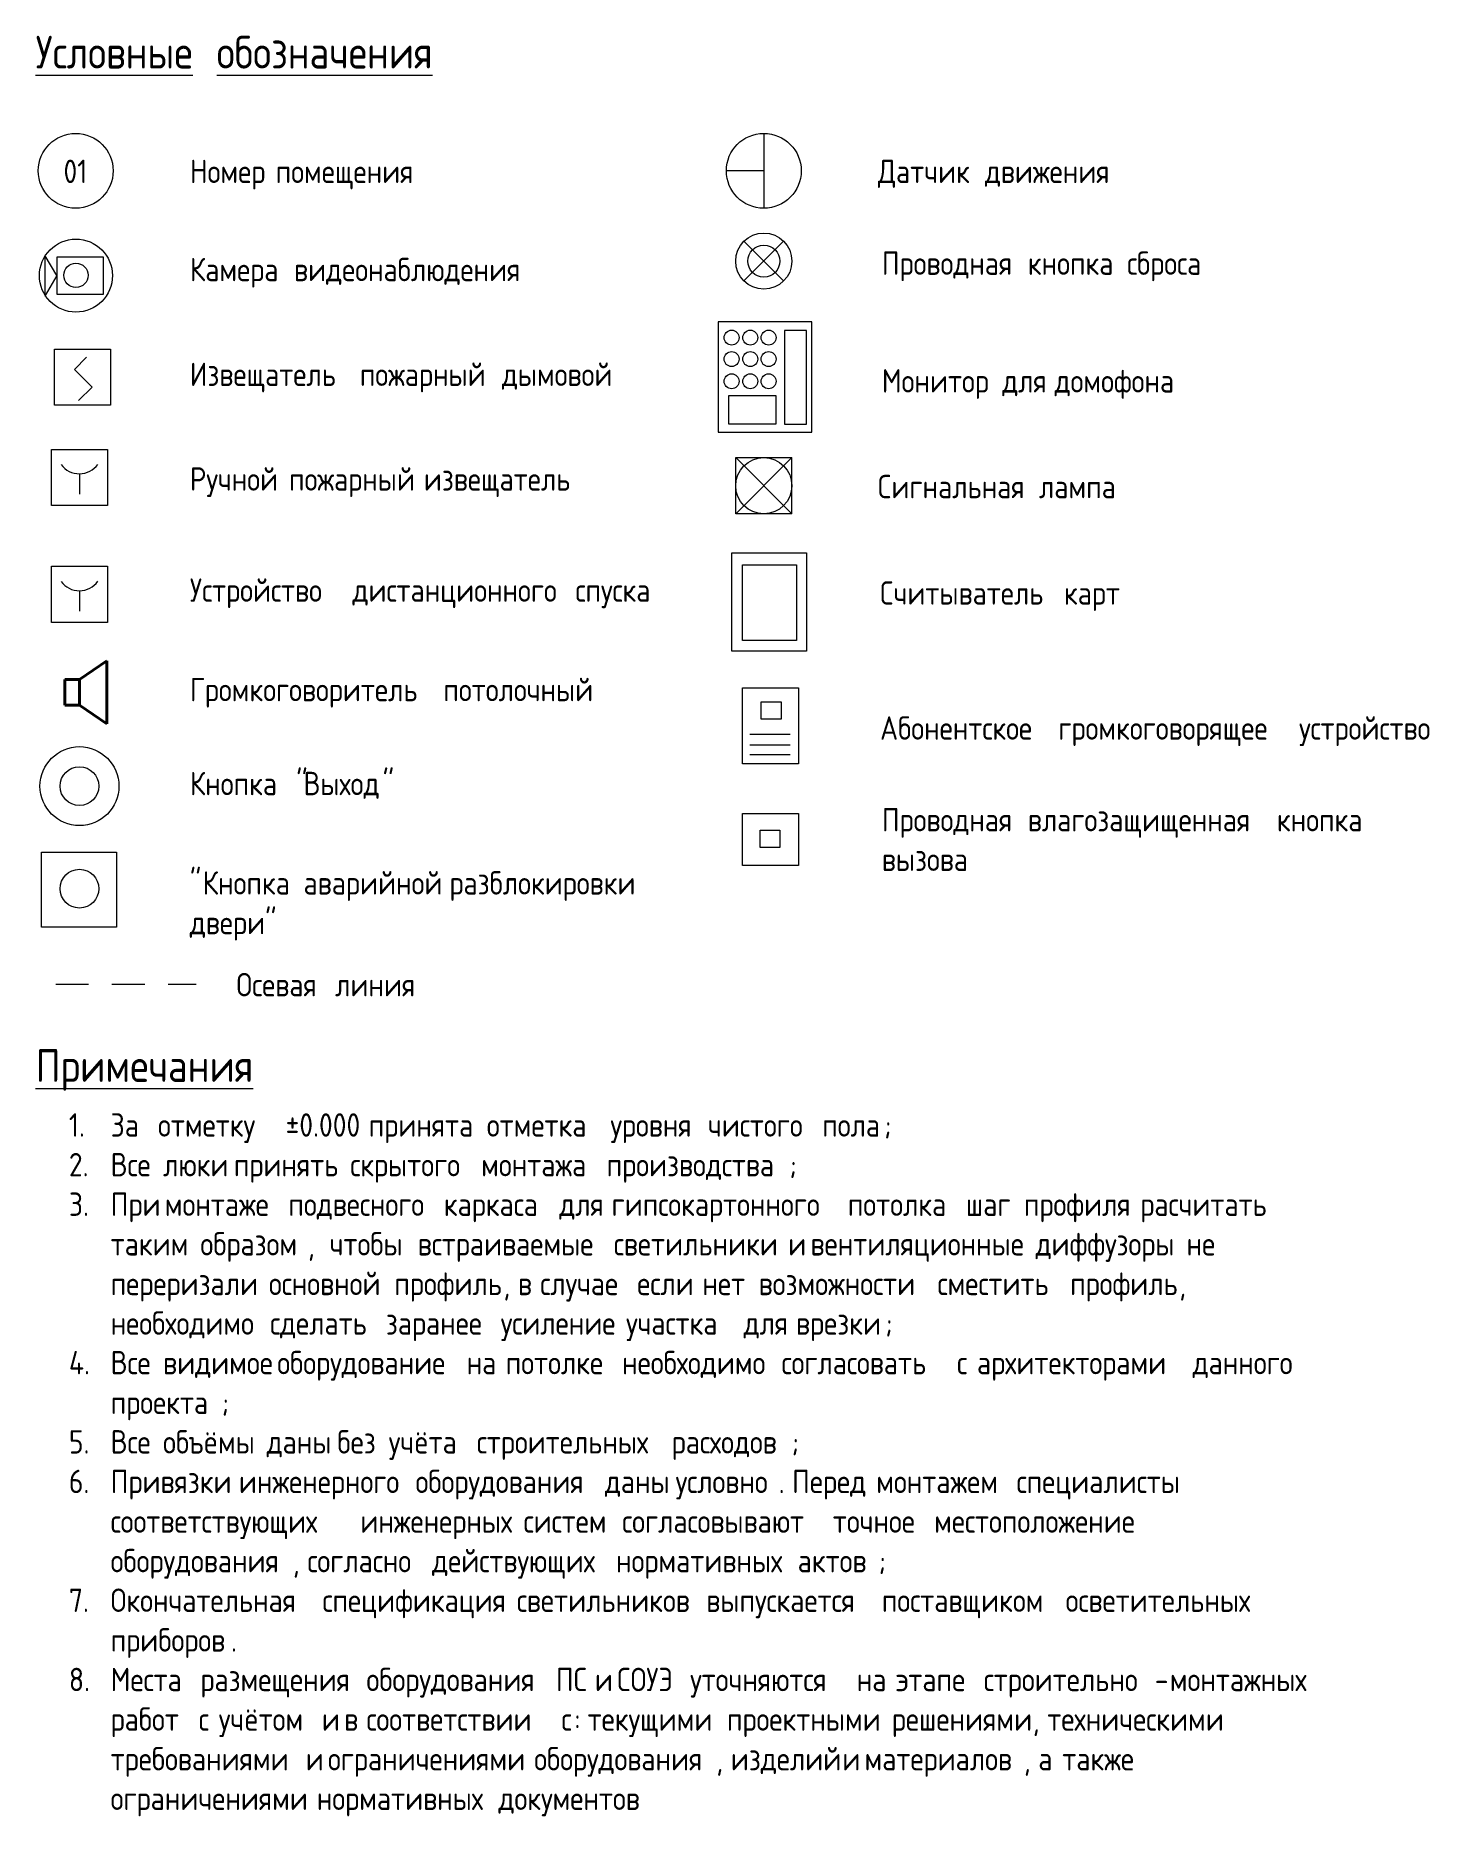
# Model space of a CAD drawing. Header units: millimetres. Extents: x 81548 to 272142, y -8553 to 29000.
# Drawn here: x 125428.3 to 125577.3, y 2999.4 to 3189.7 of the extents above; entities that cross this region are included whole.
import ezdxf

# ---------------------------------------------------------------- set-up
doc = ezdxf.new("R2010")
doc.units = ezdxf.units.MM
doc.linetypes.add('01 Штриховая _4 мм_', pattern=[6, 3.5, -2.5])
for name, color, linetype, lineweight in [('A-DETL', 7, 'Continuous', 9), ('A-DETL-2', 7, '01 Штриховая _4 мм_', 9), ('A-DETL-3', 7, 'Continuous', 40), ('A-DETL-4', 7, 'Continuous', 20), ('G-ANNO-TEXT', 7, 'Continuous', 9)]:
    doc.layers.add(name, color=color, linetype=linetype, lineweight=lineweight)
doc.layers.add('A-DETL-5', color=7, linetype='Continuous', lineweight=9, true_color=0x008040)
doc.styles.add('GOST Common_2', font='GOST_Common.ttf', dxfattribs={"width": 0.9, "height": 3.5})
doc.styles.add('GOST Common_3', font='GOST_Common.ttf', dxfattribs={"width": 0.9, "height": 2.5})

msp = doc.modelspace()

# ---------------------------------------------------------------- texts
at = {"layer": 'G-ANNO-TEXT', "attachment_point": 1}
for s, insert, char_height, width, style in [('\\LУсловные', (125428.33, 3189.7), 3.5, 22.1506, 'GOST Common_2'), ('\\L\\fGOST Common|b0|i0|c204|p34|;\\W.9;\\L ', (125446.61, 3189.7), 3.5, 1.2987, 'GOST Common_2'), ('\\Lобозначения', (125447.68, 3189.7), 3.5, 30.1595, 'GOST Common_2'), ('01', (125431.31, 3176.46), 2.5, 3.319, 'GOST Common_3'), ('Номер', (125444.81, 3176.46), 2.5, 10.1734, 'GOST Common_3'), ('\\fGOST Common|b0|i0|c204|p34|;\\W.9; ', (125453.21, 3176.46), 2.5, 0.938, 'GOST Common_3'), ('помещения', (125453.98, 3176.46), 2.5, 18.543, 'GOST Common_3'), ('Датчик', (125518.33, 3176.46), 2.5, 12.9152, 'GOST Common_3'), ('\\fGOST Common|b0|i0|c204|p34|;\\W.9; ', (125528.99, 3176.46), 2.5, 0.938, 'GOST Common_3'), ('движения', (125529.76, 3176.46), 2.5, 16.0899, 'GOST Common_3'), ('Камера', (125444.81, 3165.97), 2.5, 12.5544, 'GOST Common_3'), ('\\fGOST Common|b0|i0|c204|p34|;\\W.9; ', (125455.17, 3165.97), 2.5, 0.938, 'GOST Common_3'), ('видеонаблюдения', (125455.94, 3165.97), 2.5, 29.8709, 'GOST Common_3'), ('Проводная', (125518.75, 3166.65), 2.5, 17.9658, 'GOST Common_3'), ('\\fGOST Common|b0|i0|c204|p34|;\\W.9; ', (125533.58, 3166.65), 2.5, 0.938, 'GOST Common_3'), ('кнопка', (125534.35, 3166.65), 2.5, 11.9051, 'GOST Common_3'), ('\\fGOST Common|b0|i0|c204|p34|;\\W.9; ', (125544.17, 3166.65), 2.5, 0.938, 'GOST Common_3'), ('сброса', (125544.95, 3166.65), 2.5, 11.3278, 'GOST Common_3'), ('\\fGOST Common|b0|i0|c204|p34|;\\W.9; ', (125444.81, 3161.74), 2.5, 0.938, 'GOST Common_3'), ('Извещатель', (125444.81, 3154.77), 2.5, 21.0683, 'GOST Common_3'), ('\\fGOST Common|b0|i0|c204|p34|;\\W.9; ', (125462.19, 3154.77), 2.5, 0.938, 'GOST Common_3'), ('пожарный', (125462.97, 3154.77), 2.5, 16.5228, 'GOST Common_3'), ('дымовой', (125478.15, 3154.77), 2.5, 14.0696, 'GOST Common_3'), ('Монитор', (125518.75, 3154.07), 2.5, 14.6468, 'GOST Common_3'), ('\\fGOST Common|b0|i0|c204|p34|;\\W.9; ', (125530.84, 3154.07), 2.5, 0.938, 'GOST Common_3'), ('\\fGOST Common|b0|i0|c204|p34|;\\W.9; ', (125536.43, 3154.07), 2.5, 0.938, 'GOST Common_3'), ('домофона', (125537.21, 3154.07), 2.5, 16.5228, 'GOST Common_3'), ('для', (125531.61, 3154.07), 2.5, 5.8443, 'GOST Common_3'), ('Ручной', (125444.81, 3143.58), 2.5, 11.9051, 'GOST Common_3'), ('\\fGOST Common|b0|i0|c204|p34|;\\W.9; ', (125454.63, 3143.58), 2.5, 0.938, 'GOST Common_3'), ('пожарный', (125455.41, 3143.58), 2.5, 16.5228, 'GOST Common_3'), ('\\fGOST Common|b0|i0|c204|p34|;\\W.9; ', (125469.04, 3143.58), 2.5, 0.938, 'GOST Common_3'), ('извещатель', (125469.81, 3143.58), 2.5, 20.8519, 'GOST Common_3'), ('\\fGOST Common|b0|i0|c204|p34|;\\W.9; ', (125487.02, 3143.58), 2.5, 0.938, 'GOST Common_3'), ('Сигнальная', (125518.33, 3142.77), 2.5, 19.9139, 'GOST Common_3'), ('\\fGOST Common|b0|i0|c204|p34|;\\W.9; ', (125534.76, 3142.77), 2.5, 0.938, 'GOST Common_3'), ('лампа', (125535.54, 3142.77), 2.5, 10.3899, 'GOST Common_3'), ('Устройство', (125444.81, 3131.7), 2.5, 20.1304, 'GOST Common_3'), ('\\fGOST Common|b0|i0|c204|p34|;\\W.9; ', (125461.42, 3131.7), 2.5, 0.938, 'GOST Common_3'), ('\\fGOST Common|b0|i0|c204|p34|;\\W.9; ', (125485.23, 3131.7), 2.5, 0.938, 'GOST Common_3'), ('Считыватель', (125518.56, 3131.4), 2.5, 22.8721, 'GOST Common_3'), ('\\fGOST Common|b0|i0|c204|p34|;\\W.9; ', (125537.44, 3131.4), 2.5, 0.938, 'GOST Common_3'), ('дистанционного', (125462.19, 3131.7), 2.5, 27.9228, 'GOST Common_3'), ('спуска', (125486.01, 3131.7), 2.5, 11.3278, 'GOST Common_3'), ('карт', (125538.21, 3131.4), 2.5, 8.5139, 'GOST Common_3'), ('Громкоговоритель', (125444.81, 3121.07), 2.5, 31.8911, 'GOST Common_3'), ('\\fGOST Common|b0|i0|c204|p34|;\\W.9; ', (125471.12, 3121.07), 2.5, 0.938, 'GOST Common_3'), ('потолочный', (125471.9, 3121.07), 2.5, 20.2025, 'GOST Common_3'), ('Абонентское', (125518.56, 3116.96), 2.5, 22.1506, 'GOST Common_3'), ('\\fGOST Common|b0|i0|c204|p34|;\\W.9; ', (125536.84, 3116.96), 2.5, 0.938, 'GOST Common_3'), ('громкоговорящее', (125537.61, 3116.96), 2.5, 30.2316, 'GOST Common_3'), ('\\fGOST Common|b0|i0|c204|p34|;\\W.9; ', (125562.56, 3116.96), 2.5, 0.938, 'GOST Common_3'), ('устройство', (125563.33, 3116.96), 2.5, 19.9139, 'GOST Common_3'), ('Кнопка', (125444.81, 3111.03), 2.5, 12.1215, 'GOST Common_3'), (' "', (125454.81, 3111.03), 2.5, 2.5975, 'GOST Common_3'), ('Выход', (125456.96, 3111.03), 2.5, 10.2456, 'GOST Common_3'), ('\\fGOST Common|b0|i0|c204|p34|;\\W.9;"', (125465.41, 3111.03), 2.5, 1.6595, 'GOST Common_3'), ('Проводная', (125518.75, 3107.16), 2.5, 17.9658, 'GOST Common_3'), ('\\fGOST Common|b0|i0|c204|p34|;\\W.9; ', (125533.58, 3107.16), 2.5, 0.938, 'GOST Common_3'), ('влагозащищенная', (125534.35, 3107.16), 2.5, 31.3139, 'GOST Common_3'), ('\\fGOST Common|b0|i0|c204|p34|;\\W.9; ', (125560.19, 3107.16), 2.5, 0.938, 'GOST Common_3'), ('кнопка', (125560.96, 3107.16), 2.5, 11.9051, 'GOST Common_3'), ('\\fGOST Common|b0|i0|c204|p34|;\\W.9; ', (125570.78, 3107.16), 2.5, 0.938, 'GOST Common_3'), ('\\fGOST Common|b0|i0|c204|p34|;\\W.9;"', (125444.81, 3100.41), 2.5, 1.6595, 'GOST Common_3'), ('вызова', (125518.75, 3102.93), 2.5, 11.9772, 'GOST Common_3'), ('Кнопка', (125446.18, 3100.41), 2.5, 12.1215, 'GOST Common_3'), ('\\fGOST Common|b0|i0|c204|p34|;\\W.9; ', (125456.18, 3100.41), 2.5, 0.938, 'GOST Common_3'), ('аварийной', (125456.96, 3100.41), 2.5, 17.9658, 'GOST Common_3'), ('\\fGOST Common|b0|i0|c204|p34|;\\W.9; ', (125471.78, 3100.41), 2.5, 0.938, 'GOST Common_3'), ('разблокировки', (125472.55, 3100.41), 2.5, 25.3975, 'GOST Common_3'), ('\\fGOST Common|b0|i0|c204|p34|;\\W.9; ', (125493.51, 3100.41), 2.5, 0.938, 'GOST Common_3'), ('двери', (125444.81, 3096.17), 2.5, 9.7405, 'GOST Common_3'), ('\\fGOST Common|b0|i0|c204|p34|;\\W.9;"', (125452.85, 3096.17), 2.5, 1.6595, 'GOST Common_3'), ('Осевая', (125449.79, 3089.53), 2.5, 11.8329, 'GOST Common_3'), ('\\fGOST Common|b0|i0|c204|p34|;\\W.9; ', (125459.55, 3089.53), 2.5, 0.938, 'GOST Common_3'), ('линия', (125460.33, 3089.53), 2.5, 9.7405, 'GOST Common_3'), ('\\LПримечания', (125428.33, 3081.38), 3.5, 28.4278, 'GOST Common_2'), ('1.', (125431.89, 3074.53), 2.5, 5.4117, 'GOST Common_3'), ('За', (125436.35, 3074.53), 2.5, 4.257, 'GOST Common_3'), (' ±0.000 ', (125453.68, 3074.53), 2.5, 12.4101, 'GOST Common_3'), ('\\fGOST Common|b0|i0|c204|p34|;\\W.9; ', (125475.76, 3074.53), 2.5, 0.938, 'GOST Common_3'), ('\\fGOST Common|b0|i0|c204|p34|;\\W.9; ', (125488.98, 3074.53), 2.5, 0.938, 'GOST Common_3'), ('\\fGOST Common|b0|i0|c204|p34|;\\W.9; ', (125499.4, 3074.53), 2.5, 0.938, 'GOST Common_3'), ('\\fGOST Common|b0|i0|c204|p34|;\\W.9; ', (125511.6, 3074.53), 2.5, 0.938, 'GOST Common_3'), ('отметку', (125441.41, 3074.53), 2.5, 14.8633, 'GOST Common_3'), ('принята', (125463.92, 3074.53), 2.5, 14.3582, 'GOST Common_3'), ('отметка', (125476.54, 3074.53), 2.5, 15.0797, 'GOST Common_3'), ('уровня', (125489.75, 3074.53), 2.5, 11.6886, 'GOST Common_3'), ('чистого', (125500.17, 3074.53), 2.5, 13.8532, 'GOST Common_3'), ('пола', (125512.38, 3074.53), 2.5, 8.0089, 'GOST Common_3'), ('\\fGOST Common|b0|i0|c204|p34|;\\W.9;;', (125518.98, 3074.53), 2.5, 0.938, 'GOST Common_3'), ('2.', (125431.89, 3070.29), 2.5, 5.4117, 'GOST Common_3'), ('Все', (125436.35, 3070.29), 2.5, 5.8443, 'GOST Common_3'), ('\\fGOST Common|b0|i0|c204|p34|;\\W.9; ', (125441.18, 3070.29), 2.5, 0.938, 'GOST Common_3'), ('\\fGOST Common|b0|i0|c204|p34|;\\W.9; ', (125448.74, 3070.29), 2.5, 0.938, 'GOST Common_3'), ('\\fGOST Common|b0|i0|c204|p34|;\\W.9; ', (125461.18, 3070.29), 2.5, 0.938, 'GOST Common_3'), ('\\fGOST Common|b0|i0|c204|p34|;\\W.9; ', (125475.17, 3070.29), 2.5, 0.938, 'GOST Common_3'), ('\\fGOST Common|b0|i0|c204|p34|;\\W.9; ', (125488.56, 3070.29), 2.5, 0.938, 'GOST Common_3'), ('люки', (125441.95, 3070.29), 2.5, 8.2253, 'GOST Common_3'), ('принять', (125449.51, 3070.29), 2.5, 14.1418, 'GOST Common_3'), ('скрытого', (125461.95, 3070.29), 2.5, 16.0177, 'GOST Common_3'), ('монтажа', (125475.94, 3070.29), 2.5, 15.2962, 'GOST Common_3'), ('производства', (125489.34, 3070.29), 2.5, 23.6658, 'GOST Common_3'), ('\\fGOST Common|b0|i0|c204|p34|;\\W.9;;', (125508.86, 3070.29), 2.5, 0.938, 'GOST Common_3'), ('3.', (125431.89, 3066.06), 2.5, 5.4117, 'GOST Common_3'), ('При', (125436.35, 3066.06), 2.5, 6.0608, 'GOST Common_3'), ('\\fGOST Common|b0|i0|c204|p34|;\\W.9; ', (125441.35, 3066.06), 2.5, 0.938, 'GOST Common_3'), ('монтаже', (125442.13, 3066.06), 2.5, 15.0797, 'GOST Common_3'), ('\\fGOST Common|b0|i0|c204|p34|;\\W.9; ', (125454.57, 3066.06), 2.5, 0.938, 'GOST Common_3'), ('подвесного', (125455.34, 3066.06), 2.5, 19.1924, 'GOST Common_3'), ('\\fGOST Common|b0|i0|c204|p34|;\\W.9; ', (125471.18, 3066.06), 2.5, 0.938, 'GOST Common_3'), ('каркаса', (125471.95, 3066.06), 2.5, 13.9975, 'GOST Common_3'), ('\\fGOST Common|b0|i0|c204|p34|;\\W.9; ', (125483.5, 3066.06), 2.5, 0.938, 'GOST Common_3'), ('для', (125484.28, 3066.06), 2.5, 5.8443, 'GOST Common_3'), ('\\fGOST Common|b0|i0|c204|p34|;\\W.9; ', (125489.1, 3066.06), 2.5, 0.938, 'GOST Common_3'), ('гипсокартонного', (125489.87, 3066.06), 2.5, 29.6544, 'GOST Common_3'), ('\\fGOST Common|b0|i0|c204|p34|;\\W.9; ', (125514.34, 3066.06), 2.5, 0.938, 'GOST Common_3'), ('потолка', (125515.11, 3066.06), 2.5, 14.3582, 'GOST Common_3'), ('\\fGOST Common|b0|i0|c204|p34|;\\W.9; ', (125526.96, 3066.06), 2.5, 0.938, 'GOST Common_3'), ('шаг', (125527.73, 3066.06), 2.5, 6.5658, 'GOST Common_3'), ('\\fGOST Common|b0|i0|c204|p34|;\\W.9; ', (125533.15, 3066.06), 2.5, 0.938, 'GOST Common_3'), ('профиля', (125533.93, 3066.06), 2.5, 14.1418, 'GOST Common_3'), ('\\fGOST Common|b0|i0|c204|p34|;\\W.9; ', (125545.59, 3066.06), 2.5, 0.938, 'GOST Common_3'), ('расчитать', (125546.37, 3066.06), 2.5, 18.6873, 'GOST Common_3'), ('\\fGOST Common|b0|i0|c204|p34|;\\W.9; ', (125561.79, 3066.06), 2.5, 0.938, 'GOST Common_3'), ('таким', (125436.35, 3061.83), 2.5, 10.6785, 'GOST Common_3'), ('\\fGOST Common|b0|i0|c204|p34|;\\W.9; ', (125445.16, 3061.83), 2.5, 0.938, 'GOST Common_3'), ('образом', (125445.94, 3061.83), 2.5, 13.9253, 'GOST Common_3'), ('чтобы', (125459.75, 3061.83), 2.5, 10.462, 'GOST Common_3'), ('\\fGOST Common|b0|i0|c204|p34|;\\W.9; ', (125468.38, 3061.83), 2.5, 0.938, 'GOST Common_3'), ('встраиваемые', (125469.16, 3061.83), 2.5, 24.4595, 'GOST Common_3'), ('\\fGOST Common|b0|i0|c204|p34|;\\W.9; ', (125489.34, 3061.83), 2.5, 0.938, 'GOST Common_3'), ('светильники', (125490.11, 3061.83), 2.5, 21.6456, 'GOST Common_3'), ('\\fGOST Common|b0|i0|c204|p34|;\\W.9; ', (125507.97, 3061.83), 2.5, 0.938, 'GOST Common_3'), ('\\fGOST Common|b0|i0|c204|p34|;\\W.9;и', (125508.74, 3061.83), 2.5, 1.9481, 'GOST Common_3'), ('\\fGOST Common|b0|i0|c204|p34|;\\W.9; ', (125510.35, 3061.83), 2.5, 0.938, 'GOST Common_3'), ('вентиляционные', (125511.13, 3061.83), 2.5, 28.2114, 'GOST Common_3'), ('\\fGOST Common|b0|i0|c204|p34|;\\W.9; ', (125534.4, 3061.83), 2.5, 0.938, 'GOST Common_3'), ('диффузоры', (125535.18, 3061.83), 2.5, 18.6152, 'GOST Common_3'), ('\\fGOST Common|b0|i0|c204|p34|;\\W.9; ', (125550.53, 3061.83), 2.5, 0.938, 'GOST Common_3'), ('не', (125551.31, 3061.83), 2.5, 3.8962, 'GOST Common_3'), ('\\fGOST Common|b0|i0|c204|p34|;\\W.9; ', (125554.52, 3061.83), 2.5, 0.938, 'GOST Common_3'), (',  ', (125457.43, 3061.83), 2.5, 2.8139, 'GOST Common_3'), ('переризали', (125436.35, 3057.59), 2.5, 19.5532, 'GOST Common_3'), ('\\fGOST Common|b0|i0|c204|p34|;\\W.9; ', (125452.49, 3057.59), 2.5, 0.938, 'GOST Common_3'), ('основной', (125453.26, 3057.59), 2.5, 15.2962, 'GOST Common_3'), ('\\fGOST Common|b0|i0|c204|p34|;\\W.9; ', (125465.88, 3057.59), 2.5, 0.938, 'GOST Common_3'), ('профиль', (125466.66, 3057.59), 2.5, 14.1418, 'GOST Common_3'), ('\\fGOST Common|b0|i0|c204|p34|;\\W.9; ', (125481.48, 3057.59), 2.5, 0.938, 'GOST Common_3'), ('\\fGOST Common|b0|i0|c204|p34|;\\W.9; ', (125491.84, 3057.59), 2.5, 0.938, 'GOST Common_3'), ('\\fGOST Common|b0|i0|c204|p34|;\\W.9; ', (125498.8, 3057.59), 2.5, 0.938, 'GOST Common_3'), ('\\fGOST Common|b0|i0|c204|p34|;\\W.9; ', (125504.81, 3057.59), 2.5, 0.938, 'GOST Common_3'), ('возможности', (125505.59, 3057.59), 2.5, 22.2228, 'GOST Common_3'), ('\\fGOST Common|b0|i0|c204|p34|;\\W.9; ', (125523.92, 3057.59), 2.5, 0.938, 'GOST Common_3'), ('\\fGOST Common|b0|i0|c204|p34|;\\W.9; ', (125538.09, 3057.59), 2.5, 0.938, 'GOST Common_3'), ('профиль', (125538.87, 3057.59), 2.5, 14.1418, 'GOST Common_3'), (', ', (125478.32, 3057.59), 2.5, 1.8759, 'GOST Common_3'), ('\\fGOST Common|b0|i0|c204|p34|;\\W.9;в', (125479.87, 3057.59), 2.5, 1.9481, 'GOST Common_3'), ('случае', (125482.25, 3057.59), 2.5, 11.6165, 'GOST Common_3'), ('если', (125492.61, 3057.59), 2.5, 7.5038, 'GOST Common_3'), ('нет', (125499.58, 3057.59), 2.5, 6.3494, 'GOST Common_3'), ('сместить', (125524.7, 3057.59), 2.5, 16.2342, 'GOST Common_3'), (', ', (125550.53, 3057.59), 2.5, 1.8759, 'GOST Common_3'), ('необходимо', (125436.35, 3053.36), 2.5, 19.6975, 'GOST Common_3'), ('\\fGOST Common|b0|i0|c204|p34|;\\W.9; ', (125452.61, 3053.36), 2.5, 0.938, 'GOST Common_3'), ('\\fGOST Common|b0|i0|c204|p34|;\\W.9; ', (125464.99, 3053.36), 2.5, 0.938, 'GOST Common_3'), ('\\fGOST Common|b0|i0|c204|p34|;\\W.9; ', (125477.25, 3053.36), 2.5, 0.938, 'GOST Common_3'), ('\\fGOST Common|b0|i0|c204|p34|;\\W.9; ', (125490.65, 3053.36), 2.5, 0.938, 'GOST Common_3'), ('\\fGOST Common|b0|i0|c204|p34|;\\W.9; ', (125503.21, 3053.36), 2.5, 0.938, 'GOST Common_3'), ('\\fGOST Common|b0|i0|c204|p34|;\\W.9; ', (125508.8, 3053.36), 2.5, 0.938, 'GOST Common_3'), ('сделать', (125453.38, 3053.36), 2.5, 14.0696, 'GOST Common_3'), ('заранее', (125465.76, 3053.36), 2.5, 13.9253, 'GOST Common_3'), ('усиление', (125478.03, 3053.36), 2.5, 15.2962, 'GOST Common_3'), ('участка', (125491.42, 3053.36), 2.5, 14.2861, 'GOST Common_3'), ('для', (125503.98, 3053.36), 2.5, 5.8443, 'GOST Common_3'), ('врезки', (125509.58, 3053.36), 2.5, 11.5443, 'GOST Common_3'), ('\\fGOST Common|b0|i0|c204|p34|;\\W.9;;', (125519.1, 3053.36), 2.5, 0.938, 'GOST Common_3'), ('4.', (125431.89, 3049.13), 2.5, 5.4117, 'GOST Common_3'), ('Все', (125436.35, 3049.13), 2.5, 5.8443, 'GOST Common_3'), ('\\fGOST Common|b0|i0|c204|p34|;\\W.9; ', (125441.18, 3049.13), 2.5, 0.938, 'GOST Common_3'), ('видимое', (125441.95, 3049.13), 2.5, 13.8532, 'GOST Common_3'), ('\\fGOST Common|b0|i0|c204|p34|;\\W.9; ', (125453.38, 3049.13), 2.5, 0.938, 'GOST Common_3'), ('оборудование', (125454.15, 3049.13), 2.5, 23.5937, 'GOST Common_3'), ('\\fGOST Common|b0|i0|c204|p34|;\\W.9; ', (125473.62, 3049.13), 2.5, 0.938, 'GOST Common_3'), ('на', (125474.39, 3049.13), 2.5, 4.1127, 'GOST Common_3'), ('\\fGOST Common|b0|i0|c204|p34|;\\W.9; ', (125477.79, 3049.13), 2.5, 0.938, 'GOST Common_3'), ('потолке', (125478.56, 3049.13), 2.5, 14.1418, 'GOST Common_3'), ('\\fGOST Common|b0|i0|c204|p34|;\\W.9; ', (125490.23, 3049.13), 2.5, 0.938, 'GOST Common_3'), ('необходимо', (125491, 3049.13), 2.5, 19.6975, 'GOST Common_3'), ('\\fGOST Common|b0|i0|c204|p34|;\\W.9; ', (125507.26, 3049.13), 2.5, 0.938, 'GOST Common_3'), ('согласовать', (125508.03, 3049.13), 2.5, 21.7899, 'GOST Common_3'), ('\\fGOST Common|b0|i0|c204|p34|;\\W.9; ', (125526.01, 3049.13), 2.5, 0.938, 'GOST Common_3'), ('\\fGOST Common|b0|i0|c204|p34|;\\W.9;с', (125526.78, 3049.13), 2.5, 1.6595, 'GOST Common_3'), ('\\fGOST Common|b0|i0|c204|p34|;\\W.9; ', (125528.15, 3049.13), 2.5, 0.938, 'GOST Common_3'), ('архитекторами', (125528.92, 3049.13), 2.5, 26.9848, 'GOST Common_3'), ('\\fGOST Common|b0|i0|c204|p34|;\\W.9; ', (125551.19, 3049.13), 2.5, 0.938, 'GOST Common_3'), ('данного', (125551.96, 3049.13), 2.5, 13.8532, 'GOST Common_3'), ('\\fGOST Common|b0|i0|c204|p34|;\\W.9; ', (125563.39, 3049.13), 2.5, 0.938, 'GOST Common_3'), ('проекта', (125436.35, 3044.89), 2.5, 14.3582, 'GOST Common_3'), ('\\fGOST Common|b0|i0|c204|p34|;\\W.9;;', (125448.2, 3044.89), 2.5, 0.938, 'GOST Common_3'), ('5.', (125431.89, 3040.66), 2.5, 5.4117, 'GOST Common_3'), ('Все', (125436.35, 3040.66), 2.5, 5.8443, 'GOST Common_3'), ('\\fGOST Common|b0|i0|c204|p34|;\\W.9; ', (125441.18, 3040.66), 2.5, 0.938, 'GOST Common_3'), ('объёмы', (125441.95, 3040.66), 2.5, 12.4823, 'GOST Common_3'), ('\\fGOST Common|b0|i0|c204|p34|;\\W.9; ', (125452.25, 3040.66), 2.5, 0.938, 'GOST Common_3'), ('даны', (125453.02, 3040.66), 2.5, 8.2253, 'GOST Common_3'), ('\\fGOST Common|b0|i0|c204|p34|;\\W.9; ', (125459.81, 3040.66), 2.5, 0.938, 'GOST Common_3'), ('без', (125460.58, 3040.66), 2.5, 5.7, 'GOST Common_3'), ('\\fGOST Common|b0|i0|c204|p34|;\\W.9; ', (125465.29, 3040.66), 2.5, 0.938, 'GOST Common_3'), ('учёта', (125466.06, 3040.66), 2.5, 10.462, 'GOST Common_3'), ('\\fGOST Common|b0|i0|c204|p34|;\\W.9; ', (125474.69, 3040.66), 2.5, 0.938, 'GOST Common_3'), ('строительных', (125475.47, 3040.66), 2.5, 24.3152, 'GOST Common_3'), ('\\fGOST Common|b0|i0|c204|p34|;\\W.9; ', (125495.53, 3040.66), 2.5, 0.938, 'GOST Common_3'), ('расходов', (125496.3, 3040.66), 2.5, 15.5127, 'GOST Common_3'), ('\\fGOST Common|b0|i0|c204|p34|;\\W.9;;', (125509.1, 3040.66), 2.5, 0.938, 'GOST Common_3'), ('6.', (125431.89, 3036.43), 2.5, 5.4117, 'GOST Common_3'), ('Привязки', (125436.35, 3036.43), 2.5, 15.657, 'GOST Common_3'), ('\\fGOST Common|b0|i0|c204|p34|;\\W.9; ', (125449.27, 3036.43), 2.5, 0.938, 'GOST Common_3'), ('\\fGOST Common|b0|i0|c204|p34|;\\W.9; ', (125468.14, 3036.43), 2.5, 0.938, 'GOST Common_3'), ('оборудования', (125468.92, 3036.43), 2.5, 23.5937, 'GOST Common_3'), ('\\fGOST Common|b0|i0|c204|p34|;\\W.9; ', (125488.38, 3036.43), 2.5, 0.938, 'GOST Common_3'), ('\\fGOST Common|b0|i0|c204|p34|;\\W.9; ', (125495.94, 3036.43), 2.5, 0.938, 'GOST Common_3'), ('Перед', (125509.16, 3036.43), 2.5, 9.957, 'GOST Common_3'), ('\\fGOST Common|b0|i0|c204|p34|;\\W.9; ', (125517.38, 3036.43), 2.5, 0.938, 'GOST Common_3'), ('\\fGOST Common|b0|i0|c204|p34|;\\W.9; ', (125532.38, 3036.43), 2.5, 0.938, 'GOST Common_3'), ('\\fGOST Common|b0|i0|c204|p34|;\\W.9; ', (125551.31, 3036.43), 2.5, 0.938, 'GOST Common_3'), ('инженерного', (125450.05, 3036.43), 2.5, 21.9342, 'GOST Common_3'), ('даны', (125489.16, 3036.43), 2.5, 8.2253, 'GOST Common_3'), ('условно', (125496.72, 3036.43), 2.5, 13.3481, 'GOST Common_3'), ('. ', (125507.73, 3036.43), 2.5, 1.7316, 'GOST Common_3'), ('монтажем', (125518.15, 3036.43), 2.5, 17.2443, 'GOST Common_3'), ('специалисты', (125533.15, 3036.43), 2.5, 22.0063, 'GOST Common_3'), ('\\fGOST Common|b0|i0|c204|p34|;\\W.9; ', (125462.25, 3032.19), 2.5, 0.938, 'GOST Common_3'), ('\\fGOST Common|b0|i0|c204|p34|;\\W.9; ', (125479.69, 3032.19), 2.5, 0.938, 'GOST Common_3'), ('\\fGOST Common|b0|i0|c204|p34|;\\W.9; ', (125490.23, 3032.19), 2.5, 0.938, 'GOST Common_3'), ('\\fGOST Common|b0|i0|c204|p34|;\\W.9; ', (125512.73, 3032.19), 2.5, 0.938, 'GOST Common_3'), ('\\fGOST Common|b0|i0|c204|p34|;\\W.9; ', (125523.57, 3032.19), 2.5, 0.938, 'GOST Common_3'), ('\\fGOST Common|b0|i0|c204|p34|;\\W.9; ', (125547.62, 3032.19), 2.5, 0.938, 'GOST Common_3'), ('соответствующих', (125436.35, 3032.19), 2.5, 31.3861, 'GOST Common_3'), ('инженерных', (125463.02, 3032.19), 2.5, 20.2025, 'GOST Common_3'), ('систем', (125480.47, 3032.19), 2.5, 11.8329, 'GOST Common_3'), ('согласовывают', (125491, 3032.19), 2.5, 26.3354, 'GOST Common_3'), ('точное', (125513.51, 3032.19), 2.5, 12.1937, 'GOST Common_3'), ('местоположение', (125524.34, 3032.19), 2.5, 28.2114, 'GOST Common_3'), ('оборудования', (125436.35, 3027.96), 2.5, 23.5937, 'GOST Common_3'), ('согласно', (125457.37, 3027.96), 2.5, 15.224, 'GOST Common_3'), ('\\fGOST Common|b0|i0|c204|p34|;\\W.9; ', (125469.93, 3027.96), 2.5, 0.938, 'GOST Common_3'), ('действующих', (125470.7, 3027.96), 2.5, 22.8721, 'GOST Common_3'), ('\\fGOST Common|b0|i0|c204|p34|;\\W.9; ', (125489.57, 3027.96), 2.5, 0.938, 'GOST Common_3'), ('нормативных', (125490.35, 3027.96), 2.5, 22.5835, 'GOST Common_3'), ('\\fGOST Common|b0|i0|c204|p34|;\\W.9; ', (125508.98, 3027.96), 2.5, 0.938, 'GOST Common_3'), ('актов', (125509.76, 3027.96), 2.5, 10.462, 'GOST Common_3'), ('\\fGOST Common|b0|i0|c204|p34|;\\W.9;;', (125518.39, 3027.96), 2.5, 0.938, 'GOST Common_3'), (', ', (125455.82, 3027.96), 2.5, 1.8759, 'GOST Common_3'), ('7.', (125431.89, 3023.73), 2.5, 5.4117, 'GOST Common_3'), ('Окончательная', (125436.35, 3023.73), 2.5, 26.4797, 'GOST Common_3'), ('\\fGOST Common|b0|i0|c204|p34|;\\W.9; ', (125458.2, 3023.73), 2.5, 0.938, 'GOST Common_3'), ('спецификация', (125458.98, 3023.73), 2.5, 24.243, 'GOST Common_3'), ('\\fGOST Common|b0|i0|c204|p34|;\\W.9; ', (125478.98, 3023.73), 2.5, 0.938, 'GOST Common_3'), ('светильников', (125479.75, 3023.73), 2.5, 23.5937, 'GOST Common_3'), ('\\fGOST Common|b0|i0|c204|p34|;\\W.9; ', (125499.22, 3023.73), 2.5, 0.938, 'GOST Common_3'), ('выпускается', (125499.99, 3023.73), 2.5, 21.7899, 'GOST Common_3'), ('\\fGOST Common|b0|i0|c204|p34|;\\W.9; ', (125517.97, 3023.73), 2.5, 0.938, 'GOST Common_3'), ('поставщиком', (125518.75, 3023.73), 2.5, 22.8721, 'GOST Common_3'), ('\\fGOST Common|b0|i0|c204|p34|;\\W.9; ', (125537.62, 3023.73), 2.5, 0.938, 'GOST Common_3'), ('осветительных', (125538.39, 3023.73), 2.5, 26.2633, 'GOST Common_3'), ('\\fGOST Common|b0|i0|c204|p34|;\\W.9; ', (125560.06, 3023.73), 2.5, 0.938, 'GOST Common_3'), ('приборов', (125436.35, 3019.49), 2.5, 15.5848, 'GOST Common_3'), ('\\fGOST Common|b0|i0|c204|p34|;\\W.9;.', (125449.21, 3019.49), 2.5, 0.7937, 'GOST Common_3'), ('8.', (125431.89, 3015.26), 2.5, 5.4117, 'GOST Common_3'), ('Места', (125436.35, 3015.26), 2.5, 10.6785, 'GOST Common_3'), ('\\fGOST Common|b0|i0|c204|p34|;\\W.9; ', (125445.16, 3015.26), 2.5, 0.938, 'GOST Common_3'), ('\\fGOST Common|b0|i0|c204|p34|;\\W.9; ', (125462.9, 3015.26), 2.5, 0.938, 'GOST Common_3'), ('оборудования', (125463.68, 3015.26), 2.5, 23.5937, 'GOST Common_3'), ('\\fGOST Common|b0|i0|c204|p34|;\\W.9; ', (125483.15, 3015.26), 2.5, 0.938, 'GOST Common_3'), ('ПС', (125483.92, 3015.26), 2.5, 4.1127, 'GOST Common_3'), ('\\fGOST Common|b0|i0|c204|p34|;\\W.9; ', (125487.31, 3015.26), 2.5, 0.938, 'GOST Common_3'), ('\\fGOST Common|b0|i0|c204|p34|;\\W.9; ', (125489.69, 3015.26), 2.5, 0.938, 'GOST Common_3'), ('СОУЭ', (125490.47, 3015.26), 2.5, 8.5139, 'GOST Common_3'), ('\\fGOST Common|b0|i0|c204|p34|;\\W.9; ', (125497.49, 3015.26), 2.5, 0.938, 'GOST Common_3'), ('\\fGOST Common|b0|i0|c204|p34|;\\W.9; ', (125515.29, 3015.26), 2.5, 0.938, 'GOST Common_3'), ('\\fGOST Common|b0|i0|c204|p34|;\\W.9; ', (125519.46, 3015.26), 2.5, 0.938, 'GOST Common_3'), ('\\fGOST Common|b0|i0|c204|p34|;\\W.9; ', (125528.87, 3015.26), 2.5, 0.938, 'GOST Common_3'), ('\\fGOST Common|b0|i0|c204|p34|;\\W.9; ', (125565.36, 3015.26), 2.5, 0.938, 'GOST Common_3'), ('размещения', (125445.94, 3015.26), 2.5, 20.5633, 'GOST Common_3'), ('\\fGOST Common|b0|i0|c204|p34|;\\W.9;и', (125488.09, 3015.26), 2.5, 1.9481, 'GOST Common_3'), ('уточняются', (125498.27, 3015.26), 2.5, 20.6354, 'GOST Common_3'), ('на', (125516.07, 3015.26), 2.5, 4.1127, 'GOST Common_3'), ('этапе', (125520.23, 3015.26), 2.5, 10.462, 'GOST Common_3'), ('строительно', (125529.64, 3015.26), 2.5, 22.1506, 'GOST Common_3'), ('\\fGOST Common|b0|i0|c204|p34|;\\W.9;-', (125547.92, 3015.26), 2.5, 1.9481, 'GOST Common_3'), ('монтажных', (125549.52, 3015.26), 2.5, 19.1924, 'GOST Common_3'), ('работ', (125436.35, 3011.03), 2.5, 10.462, 'GOST Common_3'), ('\\fGOST Common|b0|i0|c204|p34|;\\W.9; ', (125444.99, 3011.03), 2.5, 0.938, 'GOST Common_3'), ('\\fGOST Common|b0|i0|c204|p34|;\\W.9;с', (125445.76, 3011.03), 2.5, 1.6595, 'GOST Common_3'), ('\\fGOST Common|b0|i0|c204|p34|;\\W.9; ', (125447.13, 3011.03), 2.5, 0.938, 'GOST Common_3'), ('учётом', (125447.9, 3011.03), 2.5, 12.4101, 'GOST Common_3'), ('\\fGOST Common|b0|i0|c204|p34|;\\W.9; ', (125458.14, 3011.03), 2.5, 0.938, 'GOST Common_3'), ('\\fGOST Common|b0|i0|c204|p34|;\\W.9;и', (125458.92, 3011.03), 2.5, 1.9481, 'GOST Common_3'), ('\\fGOST Common|b0|i0|c204|p34|;\\W.9; ', (125460.52, 3011.03), 2.5, 0.938, 'GOST Common_3'), ('\\fGOST Common|b0|i0|c204|p34|;\\W.9;в', (125461.3, 3011.03), 2.5, 1.9481, 'GOST Common_3'), ('\\fGOST Common|b0|i0|c204|p34|;\\W.9; ', (125462.9, 3011.03), 2.5, 0.938, 'GOST Common_3'), ('соответствии', (125463.68, 3011.03), 2.5, 24.3152, 'GOST Common_3'), ('\\fGOST Common|b0|i0|c204|p34|;\\W.9; ', (125483.74, 3011.03), 2.5, 0.938, 'GOST Common_3'), ('\\fGOST Common|b0|i0|c204|p34|;\\W.9;с', (125484.51, 3011.03), 2.5, 1.6595, 'GOST Common_3'), (': ', (125485.88, 3011.03), 2.5, 1.7316, 'GOST Common_3'), ('текущими', (125487.31, 3011.03), 2.5, 17.1, 'GOST Common_3'), ('\\fGOST Common|b0|i0|c204|p34|;\\W.9; ', (125501.42, 3011.03), 2.5, 0.938, 'GOST Common_3'), ('проектными', (125502.2, 3011.03), 2.5, 20.419, 'GOST Common_3'), ('\\fGOST Common|b0|i0|c204|p34|;\\W.9; ', (125519.04, 3011.03), 2.5, 0.938, 'GOST Common_3'), ('решениями', (125519.82, 3011.03), 2.5, 18.2544, 'GOST Common_3'), ('техническими', (125536.43, 3011.03), 2.5, 23.8101, 'GOST Common_3'), ('\\fGOST Common|b0|i0|c204|p34|;\\W.9; ', (125556.07, 3011.03), 2.5, 0.938, 'GOST Common_3'), (', ', (125534.88, 3011.03), 2.5, 1.8759, 'GOST Common_3'), ('требованиями', (125436.35, 3006.79), 2.5, 24.3152, 'GOST Common_3'), ('\\fGOST Common|b0|i0|c204|p34|;\\W.9; ', (125456.42, 3006.79), 2.5, 0.938, 'GOST Common_3'), ('\\fGOST Common|b0|i0|c204|p34|;\\W.9;и', (125457.19, 3006.79), 2.5, 1.9481, 'GOST Common_3'), ('\\fGOST Common|b0|i0|c204|p34|;\\W.9; ', (125458.8, 3006.79), 2.5, 0.938, 'GOST Common_3'), ('ограничениями', (125459.57, 3006.79), 2.5, 25.7582, 'GOST Common_3'), ('\\fGOST Common|b0|i0|c204|p34|;\\W.9; ', (125480.82, 3006.79), 2.5, 0.938, 'GOST Common_3'), ('оборудования', (125481.6, 3006.79), 2.5, 23.5937, 'GOST Common_3'), ('изделий', (125502.61, 3006.79), 2.5, 13.4924, 'GOST Common_3'), ('\\fGOST Common|b0|i0|c204|p34|;\\W.9; ', (125513.74, 3006.79), 2.5, 0.938, 'GOST Common_3'), ('\\fGOST Common|b0|i0|c204|p34|;\\W.9;и', (125514.52, 3006.79), 2.5, 1.9481, 'GOST Common_3'), ('\\fGOST Common|b0|i0|c204|p34|;\\W.9; ', (125516.13, 3006.79), 2.5, 0.938, 'GOST Common_3'), ('материалов', (125516.9, 3006.79), 2.5, 20.6354, 'GOST Common_3'), ('\\fGOST Common|b0|i0|c204|p34|;\\W.9;а', (125535.47, 3006.79), 2.5, 2.1646, 'GOST Common_3'), ('\\fGOST Common|b0|i0|c204|p34|;\\W.9; ', (125537.26, 3006.79), 2.5, 0.938, 'GOST Common_3'), ('также', (125538.03, 3006.79), 2.5, 10.9671, 'GOST Common_3'), ('\\fGOST Common|b0|i0|c204|p34|;\\W.9; ', (125547.08, 3006.79), 2.5, 0.938, 'GOST Common_3'), (', ', (125501.06, 3006.79), 2.5, 1.8759, 'GOST Common_3'), (', ', (125533.93, 3006.79), 2.5, 1.8759, 'GOST Common_3'), ('ограничениями', (125436.35, 3002.56), 2.5, 25.7582, 'GOST Common_3'), ('\\fGOST Common|b0|i0|c204|p34|;\\W.9; ', (125457.61, 3002.56), 2.5, 0.938, 'GOST Common_3'), ('нормативных', (125458.38, 3002.56), 2.5, 22.5835, 'GOST Common_3'), ('\\fGOST Common|b0|i0|c204|p34|;\\W.9; ', (125477.01, 3002.56), 2.5, 0.938, 'GOST Common_3'), ('документов', (125477.79, 3002.56), 2.5, 20.2025, 'GOST Common_3')]:
    msp.add_mtext(s, dxfattribs=dict(at, insert=insert, char_height=char_height, width=width, style=style))

# ---------------------------------------------------------------- linework, layer by layer
at = {"layer": 'A-DETL'}
for p, q in [((125506.14, 3179.27), (125506.14, 3171.27)), ((125506.14, 3175.27), (125502.14, 3175.27)), ((125430.35, 3156.21), (125436.35, 3156.21)), ((125430.35, 3150.21), (125430.35, 3156.21)), ((125436.35, 3156.21), (125436.35, 3150.21)), ((125433.77, 3155.36), (125432.47, 3154.05)), ((125432.47, 3154.05), (125434.36, 3152.16)), ((125434.36, 3152.16), (125432.93, 3150.72)), ((125436.35, 3150.21), (125430.35, 3150.21)), ((125430.03, 3139.5), (125430.03, 3145.5)), ((125430.03, 3145.5), (125436, 3145.5)), ((125436, 3145.5), (125436, 3139.5)), ((125433.03, 3142.89), (125433.03, 3140.7)), ((125436, 3139.5), (125430.03, 3139.5)), ((125503.86, 3120.01), (125509.86, 3120.01)), ((125503.86, 3111.89), (125503.86, 3120.01)), ((125509.86, 3120.01), (125509.86, 3111.89)), ((125505.87, 3118.5), (125507.98, 3118.5)), ((125505.87, 3116.65), (125505.87, 3118.5)), ((125507.98, 3118.5), (125507.98, 3116.65)), ((125507.98, 3116.65), (125505.87, 3116.65)), ((125504.65, 3115.04), (125508.96, 3115.04)), ((125504.65, 3113.9), (125508.96, 3113.9)), ((125504.65, 3112.89), (125508.96, 3112.89)), ((125509.86, 3111.89), (125503.86, 3111.89)), ((125503.86, 3106.56), (125509.86, 3106.56)), ((125503.86, 3101.01), (125503.86, 3106.56)), ((125509.86, 3106.56), (125509.86, 3101.01)), ((125505.75, 3104.79), (125507.85, 3104.79)), ((125505.75, 3102.93), (125505.75, 3104.79)), ((125507.85, 3104.79), (125507.85, 3102.93)), ((125507.85, 3102.93), (125505.75, 3102.93)), ((125509.86, 3101.01), (125503.86, 3101.01))]:
    msp.add_line(p, q, dxfattribs=at)
for centre in [(125432.62, 3175.27), (125506.14, 3175.27)]:
    msp.add_circle(centre, 4, dxfattribs=at)
msp.add_arc((125433.01, 3145.33), 2.44, 216.7613, 324.0228, dxfattribs=at)
at = {"layer": 'A-DETL-2'}
msp.add_line((125430.49, 3088.35), (125445.49, 3088.35), dxfattribs=at)
at = {"layer": 'A-DETL-3'}
for p, q in [((125433.02, 3120.9), (125435.94, 3122.89)), ((125435.94, 3122.89), (125435.94, 3116.15)), ((125431.46, 3120.9), (125431.46, 3118.14)), ((125433.02, 3120.9), (125431.46, 3120.9)), ((125433.02, 3118.14), (125433.02, 3120.9)), ((125431.46, 3118.14), (125433.02, 3118.14)), ((125433.02, 3118.14), (125435.94, 3116.15))]:
    msp.add_line(p, q, dxfattribs=at)
at = {"layer": 'A-DETL-4'}
for p, q in [((125504.02, 3167.74), (125508.26, 3163.5)), ((125508.26, 3167.74), (125504.02, 3163.5)), ((125430.59, 3164.07), (125429.37, 3166.19)), ((125429.37, 3161.95), (125429.37, 3166.19)), ((125435.59, 3166.05), (125430.59, 3166.05)), ((125430.59, 3166.05), (125430.59, 3162.09)), ((125435.59, 3162.09), (125435.59, 3166.05)), ((125430.59, 3164.07), (125429.37, 3161.95)), ((125430.59, 3162.09), (125435.59, 3162.09)), ((125511.26, 3159.12), (125501.26, 3159.12)), ((125501.26, 3159.12), (125501.26, 3147.35)), ((125510.71, 3158.19), (125508.36, 3158.19)), ((125508.36, 3158.19), (125508.36, 3148.19)), ((125510.71, 3148.19), (125510.71, 3158.19)), ((125511.26, 3147.35), (125511.26, 3159.12)), ((125502.41, 3151.27), (125507.41, 3151.27)), ((125502.41, 3148.19), (125502.41, 3151.27)), ((125507.41, 3151.27), (125507.41, 3148.19)), ((125501.26, 3147.35), (125511.26, 3147.35)), ((125507.41, 3148.19), (125502.41, 3148.19)), ((125508.36, 3148.19), (125510.71, 3148.19)), ((125503.14, 3144.61), (125509.14, 3144.61)), ((125503.14, 3138.61), (125503.14, 3144.61)), ((125503.14, 3144.61), (125509.14, 3138.61)), ((125509.14, 3144.61), (125503.14, 3138.61)), ((125509.14, 3138.61), (125509.14, 3144.61)), ((125509.14, 3138.61), (125503.14, 3138.61)), ((125502.71, 3134.44), (125510.71, 3134.44)), ((125502.71, 3123.93), (125502.71, 3134.44)), ((125503.86, 3133.15), (125509.64, 3133.15)), ((125503.86, 3125.05), (125503.86, 3133.15)), ((125509.64, 3133.15), (125509.64, 3125.05)), ((125510.71, 3134.44), (125510.71, 3123.93)), ((125430.03, 3127), (125430.03, 3133)), ((125430.03, 3133), (125436, 3133)), ((125436, 3133), (125436, 3127)), ((125433.03, 3130.39), (125433.03, 3128.2)), ((125436, 3127), (125430.03, 3127)), ((125510.71, 3123.93), (125502.71, 3123.93)), ((125509.64, 3125.05), (125503.86, 3125.05)), ((125428.96, 3102.44), (125436.96, 3102.44)), ((125428.96, 3094.44), (125428.96, 3102.44)), ((125436.96, 3102.44), (125436.96, 3094.44)), ((125436.96, 3094.44), (125428.96, 3094.44))]:
    msp.add_line(p, q, dxfattribs=at)
for centre, radius in [((125432.64, 3164.07), 3.9), ((125506.14, 3165.62), 3), ((125506.14, 3165.62), 1.71), ((125432.64, 3164.1), 1.3), ((125502.7, 3157.44), 0.8), ((125504.69, 3157.44), 0.8), ((125506.65, 3157.44), 0.8), ((125502.7, 3155.15), 0.8), ((125504.69, 3155.15), 0.8), ((125506.65, 3155.15), 0.8), ((125502.7, 3152.77), 0.8), ((125504.69, 3152.77), 0.8), ((125506.65, 3152.77), 0.8), ((125506.14, 3141.61), 3), ((125433.02, 3098.54), 2.07)]:
    msp.add_circle(centre, radius, dxfattribs=at)
msp.add_arc((125433.01, 3132.83), 2.44, 216.7613, 324.0228, dxfattribs=at)
at = {"layer": 'A-DETL-5'}
for radius in [4.22, 2.07]:
    msp.add_circle((125433.02, 3109.5), radius, dxfattribs=at)

msp.set_redraw_order([(e.dxf.handle, doc.entitydb.next_handle()) for e in msp.query("TEXT MTEXT ATTDEF DIMENSION ARC_DIMENSION")])  # texts and dimensions are drawn at this point

doc.saveas('drawing.dxf')
